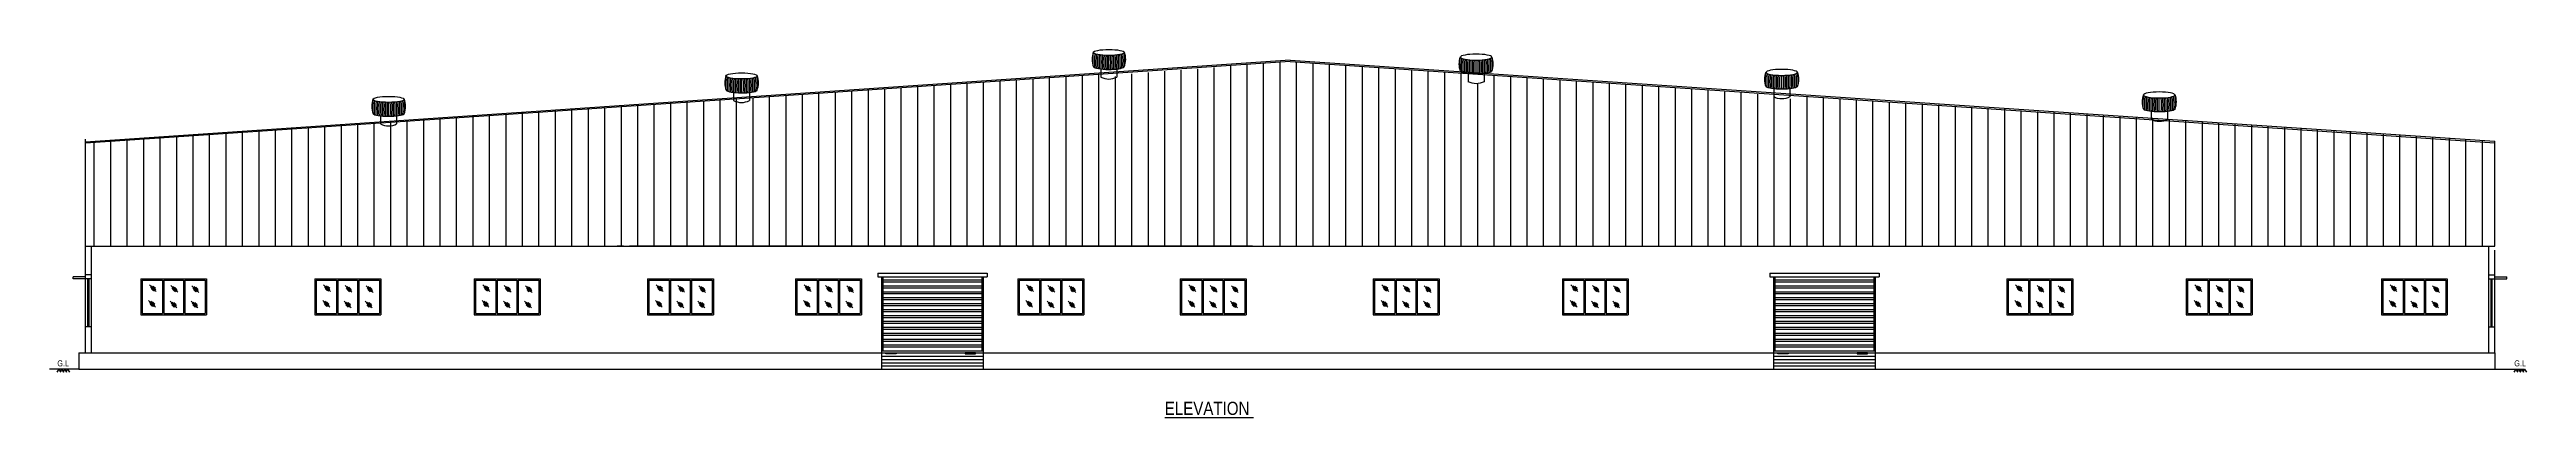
# Model space of a CAD drawing. Header units: metres. Extents: x 1422408 to 2267706, y 3009 to 80428.
# Drawn here: x 2267364.1 to 2267458.1, y 3114.3 to 3128.3 of the extents above; entities that cross this region are included whole.
import ezdxf

# ---------------------------------------------------------------- set-up
doc = ezdxf.new("R2010")
doc.units = ezdxf.units.M
doc.header["$LTSCALE"] = 3.5
doc.header["$MEASUREMENT"] = 0
doc.layers.get('0').update_dxf_attribs({"linetype": 'CONTINUOUS'})
doc.layers.add('Soolagiri', color=6, linetype='CONTINUOUS')
doc.layers.add('walls', color=41, linetype='CONTINUOUS')
doc.styles.add('K', font='swissc.ttf', dxfattribs={"height": 0.25})
doc.styles.add('SH', font='swissc.ttf', dxfattribs={"height": 10})

msp = doc.modelspace()

# ---------------------------------------------------------------- texts
at = {"color": 7}
for s, height, style, p in [('G.L', 0.229872, 'K', (2267364.43417, 3116.21058)), ('G.L', 0.229872, 'K', (2267457.67489, 3116.21058)), ('%%UELEVATION ', 0.5, 'SH', (2267406.4594, 3114.36571))]:
    msp.add_text(s, height=height, dxfattribs=dict(at, style=style)).set_placement(p)

# ---------------------------------------------------------------- blocks, each defined once
blk = doc.blocks.new('A$C592862AF')
at = {"layer": 'Soolagiri', "ltscale": 0.1}
for p, q in [((0.274, 0.24), (0.274, -0.027)), ((0.531, 0.215), (0.531, 0.658)), ((0.783, 0.24), (0.783, -0.027))]:
    blk.add_line(p, q, dxfattribs=at)
for centre, radius, start, end in [((0.685, 0.533), 0.685, 160.20294, 200.13969), ((3.699, 0.447), 3.676, 175.22237, 181.49126), ((3.699, 0.447), 3.626, 175.80219, 182.74832), ((3.699, 0.447), 3.576, 175.99667, 183.06546), ((3.699, 0.447), 3.526, 176.11881, 183.29781), ((3.699, 0.447), 3.476, 176.1997, 183.4872), ((3.699, 0.447), 3.426, 176.25105, 183.34326), ((3.699, 0.447), 3.376, 176.27854, 183.78688), ((3.699, 0.447), 3.326, 176.28516, 183.90748), ((3.699, 0.447), 3.276, 176.27245, 184.01173), ((3.699, 0.447), 3.226, 176.24102, 184.10059), ((-2.637, 0.447), 3.226, 355.8986, 3.75902), ((-2.637, 0.447), 3.276, 355.98663, 3.72762), ((-2.637, 0.447), 3.326, 356.09003, 3.71495), ((-2.637, 0.447), 3.376, 356.2097, 3.72161), ((-2.637, 0.447), 3.426, 356.34753, 3.74914), ((-2.637, 0.447), 3.476, 356.50701, 3.80055), ((-2.686, 0.436), 3.576, 356.92425, 4.00376), ((-2.637, 0.447), 3.576, 356.92425, 4.00376), ((-2.637, 0.447), 3.626, 357.23496, 4.19846), ((0.378, 0.533), 0.685, 339.40866, 19.79706), ((-2.637, 0.447), 3.676, 358.51521, 4.77128), ((0.529, 0.463), 0.552, 242.57539, 297.42461)]:
    blk.add_arc(centre, radius, start, end, dxfattribs=at)
blk.add_ellipse((0.531, 0.752), major_axis=(-0.495, 0), ratio=0.191406, dxfattribs=at)
blk.add_ellipse((0.532, 0.31), major_axis=(-0.495, 0), ratio=0.191406, start_param=0.135875, end_param=2.951606, dxfattribs=at)
blk = doc.blocks.new('A$C3C6135CD')
at = {"layer": 'walls', "ltscale": 0.1, "xscale": 1.199999999998907, "yscale": 1.199999999998907, "zscale": 1.199999999998907}
blk.add_blockref('A$C592862AF', (-0.005, 0.098), dxfattribs=at)

# ---------------------------------------------------------------- hatches: boundary and pattern name
at = {"lineweight": -3}
h = msp.add_hatch(dxfattribs=at)
h.set_pattern_fill('ANSI31', scale=5, angle=45, style=0)
h.set_pattern_definition([(90, (2298107.0872, 18574.57995), (-0.625, 0), [])])
edge = h.paths.add_edge_path()
edge.add_line((2267456.94074, 3124.76434), (2267430.28257, 3126.51046))
edge.add_arc((2267429.99948, 3126.57609), 0.2906, 194.030278, 346.9478198, ccw=False)
edge.add_line((2267429.71756, 3126.50564), (2267418.58815, 3127.30189))
edge.add_arc((2267418.20912, 3127.32831), 0.37995, 231.6218271, 356.0124412, ccw=False)
edge.add_line((2267417.97323, 3127.03046), (2267417.98054, 3127.34301))
edge.add_line((2267417.98054, 3127.34301), (2267411.2247, 3127.80022))
edge.add_line((2267411.2247, 3127.80022), (2267404.65339, 3127.284))
edge.add_line((2267404.65339, 3127.284), (2267404.67373, 3127.35632))
edge.add_arc((2267404.35598, 3127.47382), 0.33878, 208.0652334, 339.7063635, ccw=False)
edge.add_line((2267404.05703, 3127.31443), (2267365.49379, 3124.74015))
edge.add_line((2267365.49379, 3124.74015), (2267365.49784, 3120.78108))
edge.add_line((2267365.49784, 3120.78108), (2267386.01521, 3120.78108))
edge.add_line((2267386.01521, 3120.78108), (2267386.24521, 3120.78291))
edge.add_line((2267386.24521, 3120.78291), (2267409.89521, 3120.78108))
edge.add_line((2267409.89521, 3120.78108), (2267456.93684, 3120.78108))
edge.add_line((2267456.93684, 3120.78108), (2267456.94074, 3124.76434))
h = msp.add_hatch()
h.set_pattern_fill('ANSI32', scale=0.6, angle=135)
h.set_pattern_definition([(180, (2265979.13424, 3416.87421), (0, -0.225), []), (180, (2265979.05924, 3416.94921), (0, -0.225), [])])
h.paths.add_polyline_path([(2267399.52684, 3116.80334), (2267399.52684, 3119.61826), (2267395.77684, 3119.61826), (2267395.77684, 3116.80334)])
h = msp.add_hatch()
h.set_pattern_fill('ANSI32', scale=0.6, angle=135)
h.set_pattern_definition([(180, (2266012.98424, 3416.87421), (0, -0.225), []), (180, (2266012.90924, 3416.94921), (0, -0.225), [])])
h.paths.add_polyline_path([(2267433.37684, 3116.80334), (2267433.37684, 3119.61826), (2267429.62684, 3119.61826), (2267429.62684, 3116.80334)])
h = msp.add_hatch()
h.set_pattern_fill('ANSI31', angle=135)
h.set_pattern_definition([(180, (2273614.48903, 9527.09983), (0, -0.125), [])])
h.paths.add_polyline_path([(2267399.57684, 3116.10908), (2267399.57684, 3116.60334), (2267395.72684, 3116.60334), (2267395.72684, 3116.10908)])
h = msp.add_hatch()
h.set_pattern_fill('ANSI31', angle=135)
h.set_pattern_definition([(180, (2273648.33903, 9527.09983), (0, -0.125), [])])
h.paths.add_polyline_path([(2267433.42684, 3116.10908), (2267433.42684, 3116.60334), (2267429.57684, 3116.60334), (2267429.57684, 3116.10908)])

# ---------------------------------------------------------------- linework, layer by layer
at = {"color": 7}
for p, q in [((2267411.21684, 3127.85115), (2267365.49684, 3124.73247)), ((2267411.21684, 3127.80075), (2267365.49684, 3124.69526)), ((2267411.21684, 3127.85115), (2267456.93684, 3124.77187)), ((2267411.21684, 3127.80075), (2267456.93684, 3124.7066)), ((2267365.49684, 3120.63108), (2267365.49684, 3124.84308)), ((2267365.49684, 3120.74169), (2267365.49684, 3124.73247)), ((2267456.93684, 3120.78108), (2267456.93684, 3124.77187)), ((2267365.49684, 3120.78108), (2267456.93684, 3120.78108)), ((2267365.72684, 3116.71908), (2267365.72684, 3120.78108)), ((2267385.9157, 3120.78108), (2267385.6757, 3120.78108)), ((2267385.9157, 3120.78108), (2267386.1457, 3120.78108)), ((2267409.7957, 3120.78108), (2267436.7557, 3120.78108)), ((2267456.70684, 3116.71908), (2267456.70684, 3120.78108)), ((2267365.49684, 3116.71908), (2267365.49684, 3120.63108)), ((2267456.93684, 3116.71908), (2267456.93684, 3120.63108)), ((2267367.59991, 3119.54055), (2267367.59991, 3118.17055)), ((2267367.59991, 3119.54055), (2267370.09991, 3119.54055)), ((2267367.64991, 3119.49055), (2267367.64991, 3118.22055)), ((2267367.64991, 3119.49055), (2267368.42151, 3119.49055)), ((2267367.92816, 3119.3092), (2267368.18893, 3119.05643)), ((2267368.12604, 3119.07365), (2267367.96677, 3119.23085)), ((2267368.07866, 3119.08165), (2267367.99232, 3119.16792)), ((2267368.16976, 3119.11875), (2267368.00767, 3119.27305)), ((2267368.16028, 3119.16585), (2267368.07137, 3119.24947)), ((2267368.42151, 3119.49055), (2267368.42151, 3118.22055)), ((2267368.47151, 3119.49055), (2267368.47151, 3118.22055)), ((2267368.47151, 3119.49055), (2267369.21811, 3119.49055)), ((2267368.74136, 3119.28026), (2267369.00212, 3119.02749)), ((2267368.93924, 3119.04471), (2267368.77997, 3119.20191)), ((2267368.89186, 3119.05272), (2267368.80552, 3119.13898)), ((2267368.98296, 3119.08981), (2267368.82087, 3119.24411)), ((2267368.97348, 3119.13692), (2267368.88457, 3119.22053)), ((2267369.21811, 3119.49055), (2267369.21811, 3118.22055)), ((2267369.26811, 3119.49055), (2267369.26811, 3118.22055)), ((2267369.26811, 3119.49055), (2267370.04991, 3119.49055)), ((2267369.54155, 3119.27701), (2267369.80231, 3119.02424)), ((2267369.73942, 3119.04146), (2267369.58015, 3119.19866)), ((2267369.69204, 3119.04946), (2267369.6057, 3119.13573)), ((2267369.78314, 3119.08656), (2267369.62106, 3119.24086)), ((2267369.77366, 3119.13366), (2267369.68475, 3119.21728)), ((2267370.04991, 3119.49055), (2267370.04991, 3118.22055)), ((2267370.09991, 3119.54055), (2267370.09991, 3118.17055)), ((2267374.21108, 3119.54055), (2267374.21108, 3118.17055)), ((2267374.21108, 3119.54055), (2267376.71108, 3119.54055)), ((2267374.26108, 3119.49055), (2267374.26108, 3118.22055)), ((2267374.26108, 3119.49055), (2267375.03268, 3119.49055)), ((2267374.53933, 3119.3092), (2267374.80009, 3119.05643)), ((2267374.73721, 3119.07365), (2267374.57793, 3119.23085)), ((2267374.68983, 3119.08165), (2267374.60348, 3119.16792)), ((2267374.78092, 3119.11875), (2267374.61884, 3119.27305)), ((2267374.77145, 3119.16585), (2267374.68253, 3119.24947)), ((2267375.03268, 3119.49055), (2267375.03268, 3118.22055)), ((2267375.08268, 3119.49055), (2267375.08268, 3118.22055)), ((2267375.08268, 3119.49055), (2267375.82928, 3119.49055)), ((2267375.35253, 3119.28026), (2267375.61329, 3119.02749)), ((2267375.55041, 3119.04471), (2267375.39113, 3119.20191)), ((2267375.50303, 3119.05272), (2267375.41668, 3119.13898)), ((2267375.59412, 3119.08981), (2267375.43204, 3119.24411)), ((2267375.58465, 3119.13692), (2267375.49573, 3119.22053)), ((2267375.82928, 3119.49055), (2267375.82928, 3118.22055)), ((2267375.87928, 3119.49055), (2267375.87928, 3118.22055)), ((2267375.87928, 3119.49055), (2267376.66108, 3119.49055)), ((2267376.15271, 3119.27701), (2267376.41347, 3119.02424)), ((2267376.35059, 3119.04146), (2267376.19131, 3119.19866)), ((2267376.30321, 3119.04946), (2267376.21687, 3119.13573)), ((2267376.39431, 3119.08656), (2267376.23222, 3119.24086)), ((2267376.38483, 3119.13366), (2267376.29592, 3119.21728)), ((2267376.66108, 3119.49055), (2267376.66108, 3118.22055)), ((2267376.71108, 3119.54055), (2267376.71108, 3118.17055)), ((2267380.25252, 3119.54055), (2267380.25252, 3118.17055)), ((2267380.25252, 3119.54055), (2267382.75252, 3119.54055)), ((2267380.30252, 3119.49055), (2267380.30252, 3118.22055)), ((2267380.30252, 3119.49055), (2267381.07412, 3119.49055)), ((2267380.58077, 3119.3092), (2267380.84153, 3119.05643)), ((2267380.77865, 3119.07365), (2267380.61938, 3119.23085)), ((2267380.73127, 3119.08165), (2267380.64493, 3119.16792)), ((2267380.82237, 3119.11875), (2267380.66028, 3119.27305)), ((2267380.81289, 3119.16585), (2267380.72398, 3119.24947)), ((2267381.07412, 3119.49055), (2267381.07412, 3118.22055)), ((2267381.12412, 3119.49055), (2267381.12412, 3118.22055)), ((2267381.12412, 3119.49055), (2267381.87072, 3119.49055)), ((2267381.39397, 3119.28026), (2267381.65473, 3119.02749)), ((2267381.59185, 3119.04471), (2267381.43258, 3119.20191)), ((2267381.54447, 3119.05272), (2267381.45813, 3119.13898)), ((2267381.63557, 3119.08981), (2267381.47348, 3119.24411)), ((2267381.62609, 3119.13692), (2267381.53718, 3119.22053)), ((2267381.87072, 3119.49055), (2267381.87072, 3118.22055)), ((2267381.92072, 3119.49055), (2267381.92072, 3118.22055)), ((2267381.92072, 3119.49055), (2267382.70252, 3119.49055)), ((2267382.19416, 3119.27701), (2267382.45492, 3119.02424)), ((2267382.39203, 3119.04146), (2267382.23276, 3119.19866)), ((2267382.34465, 3119.04946), (2267382.25831, 3119.13573)), ((2267382.43575, 3119.08656), (2267382.27367, 3119.24086)), ((2267382.42627, 3119.13366), (2267382.33736, 3119.21728)), ((2267382.70252, 3119.49055), (2267382.70252, 3118.22055)), ((2267382.75252, 3119.54055), (2267382.75252, 3118.17055)), ((2267386.83368, 3119.54055), (2267386.83368, 3118.17055)), ((2267386.83368, 3119.54055), (2267389.33368, 3119.54055)), ((2267386.88368, 3119.49055), (2267386.88368, 3118.22055)), ((2267386.88368, 3119.49055), (2267387.65528, 3119.49055)), ((2267387.16194, 3119.3092), (2267387.4227, 3119.05643)), ((2267387.35981, 3119.07365), (2267387.20054, 3119.23085)), ((2267387.31243, 3119.08165), (2267387.22609, 3119.16792)), ((2267387.40353, 3119.11875), (2267387.24145, 3119.27305)), ((2267387.39405, 3119.16585), (2267387.30514, 3119.24947)), ((2267387.65528, 3119.49055), (2267387.65528, 3118.22055)), ((2267387.70528, 3119.49055), (2267387.70528, 3118.22055)), ((2267387.70528, 3119.49055), (2267388.45188, 3119.49055)), ((2267387.97514, 3119.28026), (2267388.2359, 3119.02749)), ((2267388.17301, 3119.04471), (2267388.01374, 3119.20191)), ((2267388.12563, 3119.05272), (2267388.03929, 3119.13898)), ((2267388.21673, 3119.08981), (2267388.05464, 3119.24411)), ((2267388.20725, 3119.13692), (2267388.11834, 3119.22053)), ((2267388.45188, 3119.49055), (2267388.45188, 3118.22055)), ((2267388.50188, 3119.49055), (2267388.50188, 3118.22055)), ((2267388.50188, 3119.49055), (2267389.28368, 3119.49055)), ((2267388.77532, 3119.27701), (2267389.03608, 3119.02424)), ((2267388.97319, 3119.04146), (2267388.81392, 3119.19866)), ((2267388.92581, 3119.04946), (2267388.83947, 3119.13573)), ((2267389.01691, 3119.08656), (2267388.85483, 3119.24086)), ((2267389.00743, 3119.13366), (2267388.91852, 3119.21728)), ((2267389.28368, 3119.49055), (2267389.28368, 3118.22055)), ((2267389.33368, 3119.54055), (2267389.33368, 3118.17055)), ((2267392.44815, 3119.54055), (2267392.44815, 3118.17055)), ((2267392.44815, 3119.54055), (2267394.94815, 3119.54055)), ((2267392.49815, 3119.49055), (2267392.49815, 3118.22055)), ((2267392.49815, 3119.49055), (2267393.26975, 3119.49055)), ((2267392.77641, 3119.3092), (2267393.03717, 3119.05643)), ((2267392.97428, 3119.07365), (2267392.81501, 3119.23085)), ((2267392.9269, 3119.08165), (2267392.84056, 3119.16792)), ((2267393.018, 3119.11875), (2267392.85592, 3119.27305)), ((2267393.00852, 3119.16585), (2267392.91961, 3119.24947)), ((2267393.26975, 3119.49055), (2267393.26975, 3118.22055)), ((2267393.31975, 3119.49055), (2267393.31975, 3118.22055)), ((2267393.31975, 3119.49055), (2267394.06635, 3119.49055)), ((2267393.58961, 3119.28026), (2267393.85037, 3119.02749)), ((2267393.78748, 3119.04471), (2267393.62821, 3119.20191)), ((2267393.7401, 3119.05272), (2267393.65376, 3119.13898)), ((2267393.8312, 3119.08981), (2267393.66912, 3119.24411)), ((2267393.82172, 3119.13692), (2267393.73281, 3119.22053)), ((2267394.06635, 3119.49055), (2267394.06635, 3118.22055)), ((2267394.11635, 3119.49055), (2267394.11635, 3118.22055)), ((2267394.11635, 3119.49055), (2267394.89815, 3119.49055)), ((2267394.38979, 3119.27701), (2267394.65055, 3119.02424)), ((2267394.58766, 3119.04146), (2267394.42839, 3119.19866)), ((2267394.54028, 3119.04946), (2267394.45394, 3119.13573)), ((2267394.63138, 3119.08656), (2267394.4693, 3119.24086)), ((2267394.6219, 3119.13366), (2267394.53299, 3119.21728)), ((2267394.89815, 3119.49055), (2267394.89815, 3118.22055)), ((2267394.94815, 3119.54055), (2267394.94815, 3118.17055)), ((2267395.57684, 3119.75236), (2267395.57684, 3119.61826)), ((2267395.57684, 3119.75236), (2267399.72684, 3119.75236)), ((2267395.57684, 3119.61826), (2267399.72684, 3119.61826)), ((2267395.72684, 3116.10908), (2267395.72684, 3119.61826)), ((2267395.77684, 3116.80334), (2267395.77684, 3119.61826)), ((2267399.52684, 3116.80334), (2267399.52684, 3119.61826)), ((2267399.57684, 3116.10908), (2267399.57684, 3119.61826)), ((2267399.72684, 3119.75236), (2267399.72684, 3119.61826)), ((2267400.88548, 3119.54055), (2267400.88548, 3118.17055)), ((2267400.88548, 3119.54055), (2267403.38548, 3119.54055)), ((2267400.93548, 3119.49055), (2267400.93548, 3118.22055)), ((2267400.93548, 3119.49055), (2267401.70708, 3119.49055)), ((2267401.21373, 3119.3092), (2267401.47449, 3119.05643)), ((2267401.41161, 3119.07365), (2267401.25233, 3119.23085)), ((2267401.36423, 3119.08165), (2267401.27788, 3119.16792)), ((2267401.45532, 3119.11875), (2267401.29324, 3119.27305)), ((2267401.44585, 3119.16585), (2267401.35693, 3119.24947)), ((2267401.70708, 3119.49055), (2267401.70708, 3118.22055)), ((2267401.75708, 3119.49055), (2267401.75708, 3118.22055)), ((2267401.75708, 3119.49055), (2267402.50368, 3119.49055)), ((2267402.02693, 3119.28026), (2267402.28769, 3119.02749)), ((2267402.22481, 3119.04471), (2267402.06553, 3119.20191)), ((2267402.17743, 3119.05272), (2267402.09108, 3119.13898)), ((2267402.26852, 3119.08981), (2267402.10644, 3119.24411)), ((2267402.25905, 3119.13692), (2267402.17013, 3119.22053)), ((2267402.50368, 3119.49055), (2267402.50368, 3118.22055)), ((2267402.55368, 3119.49055), (2267402.55368, 3118.22055)), ((2267402.55368, 3119.49055), (2267403.33548, 3119.49055)), ((2267402.82711, 3119.27701), (2267403.08787, 3119.02424)), ((2267403.02499, 3119.04146), (2267402.86572, 3119.19866)), ((2267402.97761, 3119.04946), (2267402.89127, 3119.13573)), ((2267403.06871, 3119.08656), (2267402.90662, 3119.24086)), ((2267403.05923, 3119.13366), (2267402.97032, 3119.21728)), ((2267403.33548, 3119.49055), (2267403.33548, 3118.22055)), ((2267403.38548, 3119.54055), (2267403.38548, 3118.17055)), ((2267407.04717, 3119.54055), (2267407.04717, 3118.17055)), ((2267407.04717, 3119.54055), (2267409.54717, 3119.54055)), ((2267407.09717, 3119.49055), (2267407.09717, 3118.22055)), ((2267407.09717, 3119.49055), (2267407.86877, 3119.49055)), ((2267407.37543, 3119.3092), (2267407.63619, 3119.05643)), ((2267407.5733, 3119.07365), (2267407.41403, 3119.23085)), ((2267407.52592, 3119.08165), (2267407.43958, 3119.16792)), ((2267407.61702, 3119.11875), (2267407.45494, 3119.27305)), ((2267407.60754, 3119.16585), (2267407.51863, 3119.24947)), ((2267407.86877, 3119.49055), (2267407.86877, 3118.22055)), ((2267407.91877, 3119.49055), (2267407.91877, 3118.22055)), ((2267407.91877, 3119.49055), (2267408.66537, 3119.49055)), ((2267408.18863, 3119.28026), (2267408.44939, 3119.02749)), ((2267408.3865, 3119.04471), (2267408.22723, 3119.20191)), ((2267408.33912, 3119.05272), (2267408.25278, 3119.13898)), ((2267408.43022, 3119.08981), (2267408.26814, 3119.24411)), ((2267408.42074, 3119.13692), (2267408.33183, 3119.22053)), ((2267408.66537, 3119.49055), (2267408.66537, 3118.22055)), ((2267408.71537, 3119.49055), (2267408.71537, 3118.22055)), ((2267408.71537, 3119.49055), (2267409.49717, 3119.49055)), ((2267408.98881, 3119.27701), (2267409.24957, 3119.02424)), ((2267409.18668, 3119.04146), (2267409.02741, 3119.19866)), ((2267409.1393, 3119.04946), (2267409.05296, 3119.13573)), ((2267409.2304, 3119.08656), (2267409.06832, 3119.24086)), ((2267409.22092, 3119.13366), (2267409.13201, 3119.21728)), ((2267409.49717, 3119.49055), (2267409.49717, 3118.22055)), ((2267409.54717, 3119.54055), (2267409.54717, 3118.17055)), ((2267414.36924, 3119.54055), (2267414.36924, 3118.17055)), ((2267414.36924, 3119.54055), (2267416.86924, 3119.54055)), ((2267414.41924, 3119.49055), (2267414.41924, 3118.22055)), ((2267414.41924, 3119.49055), (2267415.19084, 3119.49055)), ((2267414.6975, 3119.3092), (2267414.95826, 3119.05643)), ((2267414.89537, 3119.07365), (2267414.7361, 3119.23085)), ((2267414.84799, 3119.08165), (2267414.76165, 3119.16792)), ((2267414.93909, 3119.11875), (2267414.77701, 3119.27305)), ((2267414.92961, 3119.16585), (2267414.8407, 3119.24947)), ((2267415.19084, 3119.49055), (2267415.19084, 3118.22055)), ((2267415.24084, 3119.49055), (2267415.24084, 3118.22055)), ((2267415.24084, 3119.49055), (2267415.98744, 3119.49055)), ((2267415.5107, 3119.28026), (2267415.77146, 3119.02749)), ((2267415.70857, 3119.04471), (2267415.5493, 3119.20191)), ((2267415.66119, 3119.05272), (2267415.57485, 3119.13898)), ((2267415.75229, 3119.08981), (2267415.59021, 3119.24411)), ((2267415.74281, 3119.13692), (2267415.6539, 3119.22053)), ((2267415.98744, 3119.49055), (2267415.98744, 3118.22055)), ((2267416.03744, 3119.49055), (2267416.03744, 3118.22055)), ((2267416.03744, 3119.49055), (2267416.81924, 3119.49055)), ((2267416.31088, 3119.27701), (2267416.57164, 3119.02424)), ((2267416.50875, 3119.04146), (2267416.34948, 3119.19866)), ((2267416.46138, 3119.04946), (2267416.37503, 3119.13573)), ((2267416.55247, 3119.08656), (2267416.39039, 3119.24086)), ((2267416.543, 3119.13366), (2267416.45408, 3119.21728)), ((2267416.81924, 3119.49055), (2267416.81924, 3118.22055)), ((2267416.86924, 3119.54055), (2267416.86924, 3118.17055)), ((2267421.5485, 3119.54055), (2267421.5485, 3118.17055)), ((2267421.5485, 3119.54055), (2267424.0485, 3119.54055)), ((2267421.5985, 3119.49055), (2267421.5985, 3118.22055)), ((2267421.5985, 3119.49055), (2267422.3701, 3119.49055)), ((2267421.87675, 3119.3092), (2267422.13751, 3119.05643)), ((2267422.07463, 3119.07365), (2267421.91535, 3119.23085)), ((2267422.02725, 3119.08165), (2267421.9409, 3119.16792)), ((2267422.11834, 3119.11875), (2267421.95626, 3119.27305)), ((2267422.10887, 3119.16585), (2267422.01995, 3119.24947)), ((2267422.3701, 3119.49055), (2267422.3701, 3118.22055)), ((2267422.4201, 3119.49055), (2267422.4201, 3118.22055)), ((2267422.4201, 3119.49055), (2267423.1667, 3119.49055)), ((2267422.68995, 3119.28026), (2267422.95071, 3119.02749)), ((2267422.88783, 3119.04471), (2267422.72855, 3119.20191)), ((2267422.84045, 3119.05272), (2267422.7541, 3119.13898)), ((2267422.93154, 3119.08981), (2267422.76946, 3119.24411)), ((2267422.92207, 3119.13692), (2267422.83315, 3119.22053)), ((2267423.1667, 3119.49055), (2267423.1667, 3118.22055)), ((2267423.2167, 3119.49055), (2267423.2167, 3118.22055)), ((2267423.2167, 3119.49055), (2267423.9985, 3119.49055)), ((2267423.49013, 3119.27701), (2267423.75089, 3119.02424)), ((2267423.68801, 3119.04146), (2267423.52873, 3119.19866)), ((2267423.64063, 3119.04946), (2267423.55429, 3119.13573)), ((2267423.73173, 3119.08656), (2267423.56964, 3119.24086)), ((2267423.72225, 3119.13366), (2267423.63334, 3119.21728)), ((2267423.9985, 3119.49055), (2267423.9985, 3118.22055)), ((2267424.0485, 3119.54055), (2267424.0485, 3118.17055)), ((2267429.42684, 3119.75236), (2267429.42684, 3119.61826)), ((2267429.42684, 3119.75236), (2267433.57684, 3119.75236)), ((2267429.42684, 3119.61826), (2267433.57684, 3119.61826)), ((2267429.57684, 3116.10908), (2267429.57684, 3119.61826)), ((2267429.62684, 3116.80334), (2267429.62684, 3119.61826)), ((2267433.37684, 3116.80334), (2267433.37684, 3119.61826)), ((2267433.42684, 3116.10908), (2267433.42684, 3119.61826)), ((2267433.57684, 3119.75236), (2267433.57684, 3119.61826)), ((2267438.42068, 3119.54055), (2267438.42068, 3118.17055)), ((2267438.42068, 3119.54055), (2267440.92068, 3119.54055)), ((2267438.47068, 3119.49055), (2267438.47068, 3118.22055)), ((2267438.47068, 3119.49055), (2267439.24228, 3119.49055)), ((2267438.74893, 3119.3092), (2267439.00969, 3119.05643)), ((2267438.94681, 3119.07365), (2267438.78754, 3119.23085)), ((2267438.89943, 3119.08165), (2267438.81309, 3119.16792)), ((2267438.99053, 3119.11875), (2267438.82844, 3119.27305)), ((2267438.98105, 3119.16585), (2267438.89214, 3119.24947)), ((2267439.24228, 3119.49055), (2267439.24228, 3118.22055)), ((2267439.29228, 3119.49055), (2267439.29228, 3118.22055)), ((2267439.29228, 3119.49055), (2267440.03888, 3119.49055)), ((2267439.56213, 3119.28026), (2267439.82289, 3119.02749)), ((2267439.76001, 3119.04471), (2267439.60073, 3119.20191)), ((2267439.71263, 3119.05272), (2267439.62629, 3119.13898)), ((2267439.80373, 3119.08981), (2267439.64164, 3119.24411)), ((2267439.79425, 3119.13692), (2267439.70534, 3119.22053)), ((2267440.03888, 3119.49055), (2267440.03888, 3118.22055)), ((2267440.08888, 3119.49055), (2267440.08888, 3118.22055)), ((2267440.08888, 3119.49055), (2267440.87068, 3119.49055)), ((2267440.36231, 3119.27701), (2267440.62308, 3119.02424)), ((2267440.56019, 3119.04146), (2267440.40092, 3119.19866)), ((2267440.51281, 3119.04946), (2267440.42647, 3119.13573)), ((2267440.60391, 3119.08656), (2267440.44182, 3119.24086)), ((2267440.59443, 3119.13366), (2267440.50552, 3119.21728)), ((2267440.87068, 3119.49055), (2267440.87068, 3118.22055)), ((2267440.92068, 3119.54055), (2267440.92068, 3118.17055)), ((2267445.22367, 3119.54055), (2267445.22367, 3118.17055)), ((2267445.22367, 3119.54055), (2267447.72367, 3119.54055)), ((2267445.27367, 3119.49055), (2267445.27367, 3118.22055)), ((2267445.27367, 3119.49055), (2267446.04527, 3119.49055)), ((2267445.55192, 3119.3092), (2267445.81268, 3119.05643)), ((2267445.7498, 3119.07365), (2267445.59053, 3119.23085)), ((2267445.70242, 3119.08165), (2267445.61608, 3119.16792)), ((2267445.79352, 3119.11875), (2267445.63143, 3119.27305)), ((2267445.78404, 3119.16585), (2267445.69513, 3119.24947)), ((2267446.04527, 3119.49055), (2267446.04527, 3118.22055)), ((2267446.09527, 3119.49055), (2267446.09527, 3118.22055)), ((2267446.09527, 3119.49055), (2267446.84187, 3119.49055)), ((2267446.36512, 3119.28026), (2267446.62588, 3119.02749)), ((2267446.563, 3119.04471), (2267446.40372, 3119.20191)), ((2267446.51562, 3119.05272), (2267446.42928, 3119.13898)), ((2267446.60672, 3119.08981), (2267446.44463, 3119.24411)), ((2267446.59724, 3119.13692), (2267446.50833, 3119.22053)), ((2267446.84187, 3119.49055), (2267446.84187, 3118.22055)), ((2267446.89187, 3119.49055), (2267446.89187, 3118.22055)), ((2267446.89187, 3119.49055), (2267447.67367, 3119.49055)), ((2267447.1653, 3119.27701), (2267447.42607, 3119.02424)), ((2267447.36318, 3119.04146), (2267447.20391, 3119.19866)), ((2267447.3158, 3119.04946), (2267447.22946, 3119.13573)), ((2267447.4069, 3119.08656), (2267447.24481, 3119.24086)), ((2267447.39742, 3119.13366), (2267447.30851, 3119.21728)), ((2267447.67367, 3119.49055), (2267447.67367, 3118.22055)), ((2267447.72367, 3119.54055), (2267447.72367, 3118.17055)), ((2267452.63175, 3119.54055), (2267452.63175, 3118.17055)), ((2267452.63175, 3119.54055), (2267455.13175, 3119.54055)), ((2267452.68175, 3119.49055), (2267452.68175, 3118.22055)), ((2267452.68175, 3119.49055), (2267453.45335, 3119.49055)), ((2267452.96001, 3119.3092), (2267453.22077, 3119.05643)), ((2267453.15788, 3119.07365), (2267452.99861, 3119.23085)), ((2267453.1105, 3119.08165), (2267453.02416, 3119.16792)), ((2267453.2016, 3119.11875), (2267453.03952, 3119.27305)), ((2267453.19212, 3119.16585), (2267453.10321, 3119.24947)), ((2267453.45335, 3119.49055), (2267453.45335, 3118.22055)), ((2267453.50335, 3119.49055), (2267453.50335, 3118.22055)), ((2267453.50335, 3119.49055), (2267454.24995, 3119.49055)), ((2267453.77321, 3119.28026), (2267454.03397, 3119.02749)), ((2267453.97108, 3119.04471), (2267453.81181, 3119.20191)), ((2267453.9237, 3119.05272), (2267453.83736, 3119.13898)), ((2267454.0148, 3119.08981), (2267453.85272, 3119.24411)), ((2267454.00532, 3119.13692), (2267453.91641, 3119.22053)), ((2267454.24995, 3119.49055), (2267454.24995, 3118.22055)), ((2267454.29995, 3119.49055), (2267454.29995, 3118.22055)), ((2267454.29995, 3119.49055), (2267455.08175, 3119.49055)), ((2267454.57339, 3119.27701), (2267454.83415, 3119.02424)), ((2267454.77126, 3119.04146), (2267454.61199, 3119.19866)), ((2267454.72388, 3119.04946), (2267454.63754, 3119.13573)), ((2267454.81498, 3119.08656), (2267454.6529, 3119.24086)), ((2267454.8055, 3119.13366), (2267454.71659, 3119.21728)), ((2267455.08175, 3119.49055), (2267455.08175, 3118.22055)), ((2267455.13175, 3119.54055), (2267455.13175, 3118.17055)), ((2267367.59991, 3118.17055), (2267370.09991, 3118.17055)), ((2267367.64991, 3118.22055), (2267368.42151, 3118.22055)), ((2267367.89754, 3118.71932), (2267368.1583, 3118.46655)), ((2267368.09541, 3118.48377), (2267367.93614, 3118.64097)), ((2267368.04803, 3118.49177), (2267367.96169, 3118.57804)), ((2267368.13913, 3118.52887), (2267367.97705, 3118.68317)), ((2267368.12965, 3118.57597), (2267368.04074, 3118.65959)), ((2267368.47151, 3118.22055), (2267369.21811, 3118.22055)), ((2267368.71074, 3118.69038), (2267368.9715, 3118.43761)), ((2267368.90861, 3118.45483), (2267368.74934, 3118.61203)), ((2267368.86123, 3118.46284), (2267368.77489, 3118.5491)), ((2267368.95233, 3118.49993), (2267368.79025, 3118.65423)), ((2267368.94285, 3118.54704), (2267368.85394, 3118.63065)), ((2267369.26811, 3118.22055), (2267370.04991, 3118.22055)), ((2267369.51092, 3118.68713), (2267369.77168, 3118.43436)), ((2267369.70879, 3118.45158), (2267369.54952, 3118.60878)), ((2267369.66141, 3118.45958), (2267369.57507, 3118.54585)), ((2267369.75251, 3118.49668), (2267369.59043, 3118.65098)), ((2267369.74303, 3118.54378), (2267369.65412, 3118.6274)), ((2267374.21108, 3118.17055), (2267376.71108, 3118.17055)), ((2267374.26108, 3118.22055), (2267375.03268, 3118.22055)), ((2267374.5087, 3118.71932), (2267374.76946, 3118.46655)), ((2267374.70658, 3118.48377), (2267374.54731, 3118.64097)), ((2267374.6592, 3118.49177), (2267374.57286, 3118.57804)), ((2267374.7503, 3118.52887), (2267374.58821, 3118.68317)), ((2267374.74082, 3118.57597), (2267374.65191, 3118.65959)), ((2267375.08268, 3118.22055), (2267375.82928, 3118.22055)), ((2267375.3219, 3118.69038), (2267375.58266, 3118.43761)), ((2267375.51978, 3118.45483), (2267375.36051, 3118.61203)), ((2267375.4724, 3118.46284), (2267375.38606, 3118.5491)), ((2267375.5635, 3118.49993), (2267375.40141, 3118.65423)), ((2267375.55402, 3118.54704), (2267375.46511, 3118.63065)), ((2267375.87928, 3118.22055), (2267376.66108, 3118.22055)), ((2267376.12209, 3118.68713), (2267376.38285, 3118.43436)), ((2267376.31996, 3118.45158), (2267376.16069, 3118.60878)), ((2267376.27258, 3118.45958), (2267376.18624, 3118.54585)), ((2267376.36368, 3118.49668), (2267376.2016, 3118.65098)), ((2267376.3542, 3118.54378), (2267376.26529, 3118.6274)), ((2267380.25252, 3118.17055), (2267382.75252, 3118.17055)), ((2267380.30252, 3118.22055), (2267381.07412, 3118.22055)), ((2267380.55015, 3118.71932), (2267380.81091, 3118.46655)), ((2267380.74802, 3118.48377), (2267380.58875, 3118.64097)), ((2267380.70064, 3118.49177), (2267380.6143, 3118.57804)), ((2267380.79174, 3118.52887), (2267380.62966, 3118.68317)), ((2267380.78226, 3118.57597), (2267380.69335, 3118.65959)), ((2267381.12412, 3118.22055), (2267381.87072, 3118.22055)), ((2267381.36335, 3118.69038), (2267381.62411, 3118.43761)), ((2267381.56122, 3118.45483), (2267381.40195, 3118.61203)), ((2267381.51384, 3118.46284), (2267381.4275, 3118.5491)), ((2267381.60494, 3118.49993), (2267381.44286, 3118.65423)), ((2267381.59546, 3118.54704), (2267381.50655, 3118.63065)), ((2267381.92072, 3118.22055), (2267382.70252, 3118.22055)), ((2267382.16353, 3118.68713), (2267382.42429, 3118.43436)), ((2267382.3614, 3118.45158), (2267382.20213, 3118.60878)), ((2267382.31402, 3118.45958), (2267382.22768, 3118.54585)), ((2267382.40512, 3118.49668), (2267382.24304, 3118.65098)), ((2267382.39564, 3118.54378), (2267382.30673, 3118.6274)), ((2267386.83368, 3118.17055), (2267389.33368, 3118.17055)), ((2267386.88368, 3118.22055), (2267387.65528, 3118.22055)), ((2267387.13131, 3118.71932), (2267387.39207, 3118.46655)), ((2267387.32918, 3118.48377), (2267387.16991, 3118.64097)), ((2267387.2818, 3118.49177), (2267387.19546, 3118.57804)), ((2267387.3729, 3118.52887), (2267387.21082, 3118.68317)), ((2267387.36342, 3118.57597), (2267387.27451, 3118.65959)), ((2267387.70528, 3118.22055), (2267388.45188, 3118.22055)), ((2267387.94451, 3118.69038), (2267388.20527, 3118.43761)), ((2267388.14238, 3118.45483), (2267387.98311, 3118.61203)), ((2267388.095, 3118.46284), (2267388.00866, 3118.5491)), ((2267388.1861, 3118.49993), (2267388.02402, 3118.65423)), ((2267388.17662, 3118.54704), (2267388.08771, 3118.63065)), ((2267388.50188, 3118.22055), (2267389.28368, 3118.22055)), ((2267388.74469, 3118.68713), (2267389.00545, 3118.43436)), ((2267388.94256, 3118.45158), (2267388.78329, 3118.60878)), ((2267388.89518, 3118.45958), (2267388.80884, 3118.54585)), ((2267388.98628, 3118.49668), (2267388.8242, 3118.65098)), ((2267388.97681, 3118.54378), (2267388.88789, 3118.6274)), ((2267392.44815, 3118.17055), (2267394.94815, 3118.17055)), ((2267392.49815, 3118.22055), (2267393.26975, 3118.22055)), ((2267392.74578, 3118.71932), (2267393.00654, 3118.46655)), ((2267392.94365, 3118.48377), (2267392.78438, 3118.64097)), ((2267392.89628, 3118.49177), (2267392.80993, 3118.57804)), ((2267392.98737, 3118.52887), (2267392.82529, 3118.68317)), ((2267392.9779, 3118.57597), (2267392.88898, 3118.65959)), ((2267393.31975, 3118.22055), (2267394.06635, 3118.22055)), ((2267393.55898, 3118.69038), (2267393.81974, 3118.43761)), ((2267393.75685, 3118.45483), (2267393.59758, 3118.61203)), ((2267393.70948, 3118.46284), (2267393.62313, 3118.5491)), ((2267393.80057, 3118.49993), (2267393.63849, 3118.65423)), ((2267393.7911, 3118.54704), (2267393.70218, 3118.63065)), ((2267394.11635, 3118.22055), (2267394.89815, 3118.22055)), ((2267394.35916, 3118.68713), (2267394.61992, 3118.43436)), ((2267394.55704, 3118.45158), (2267394.39776, 3118.60878)), ((2267394.50966, 3118.45958), (2267394.42331, 3118.54585)), ((2267394.60075, 3118.49668), (2267394.43867, 3118.65098)), ((2267394.59128, 3118.54378), (2267394.50236, 3118.6274)), ((2267400.88548, 3118.17055), (2267403.38548, 3118.17055)), ((2267400.93548, 3118.22055), (2267401.70708, 3118.22055)), ((2267401.1831, 3118.71932), (2267401.44387, 3118.46655)), ((2267401.38098, 3118.48377), (2267401.22171, 3118.64097)), ((2267401.3336, 3118.49177), (2267401.24726, 3118.57804)), ((2267401.4247, 3118.52887), (2267401.26261, 3118.68317)), ((2267401.41522, 3118.57597), (2267401.32631, 3118.65959)), ((2267401.75708, 3118.22055), (2267402.50368, 3118.22055)), ((2267401.9963, 3118.69038), (2267402.25706, 3118.43761)), ((2267402.19418, 3118.45483), (2267402.03491, 3118.61203)), ((2267402.1468, 3118.46284), (2267402.06046, 3118.5491)), ((2267402.2379, 3118.49993), (2267402.07581, 3118.65423)), ((2267402.22842, 3118.54704), (2267402.13951, 3118.63065)), ((2267402.55368, 3118.22055), (2267403.33548, 3118.22055)), ((2267402.79649, 3118.68713), (2267403.05725, 3118.43436)), ((2267402.99436, 3118.45158), (2267402.83509, 3118.60878)), ((2267402.94698, 3118.45958), (2267402.86064, 3118.54585)), ((2267403.03808, 3118.49668), (2267402.876, 3118.65098)), ((2267403.0286, 3118.54378), (2267402.93969, 3118.6274)), ((2267407.04717, 3118.17055), (2267409.54717, 3118.17055)), ((2267407.09717, 3118.22055), (2267407.86877, 3118.22055)), ((2267407.3448, 3118.71932), (2267407.60556, 3118.46655)), ((2267407.54267, 3118.48377), (2267407.3834, 3118.64097)), ((2267407.49529, 3118.49177), (2267407.40895, 3118.57804)), ((2267407.58639, 3118.52887), (2267407.42431, 3118.68317)), ((2267407.57691, 3118.57597), (2267407.488, 3118.65959)), ((2267407.91877, 3118.22055), (2267408.66537, 3118.22055)), ((2267408.158, 3118.69038), (2267408.41876, 3118.43761)), ((2267408.35587, 3118.45483), (2267408.1966, 3118.61203)), ((2267408.30849, 3118.46284), (2267408.22215, 3118.5491)), ((2267408.39959, 3118.49993), (2267408.23751, 3118.65423)), ((2267408.39011, 3118.54704), (2267408.3012, 3118.63065)), ((2267408.71537, 3118.22055), (2267409.49717, 3118.22055)), ((2267408.95818, 3118.68713), (2267409.21894, 3118.43436)), ((2267409.15605, 3118.45158), (2267408.99678, 3118.60878)), ((2267409.10868, 3118.45958), (2267409.02233, 3118.54585)), ((2267409.19977, 3118.49668), (2267409.03769, 3118.65098)), ((2267409.1903, 3118.54378), (2267409.10138, 3118.6274)), ((2267414.36924, 3118.17055), (2267416.86924, 3118.17055)), ((2267414.41924, 3118.22055), (2267415.19084, 3118.22055)), ((2267414.66687, 3118.71932), (2267414.92763, 3118.46655)), ((2267414.86475, 3118.48377), (2267414.70547, 3118.64097)), ((2267414.81737, 3118.49177), (2267414.73102, 3118.57804)), ((2267414.90846, 3118.52887), (2267414.74638, 3118.68317)), ((2267414.89899, 3118.57597), (2267414.81007, 3118.65959)), ((2267415.24084, 3118.22055), (2267415.98744, 3118.22055)), ((2267415.48007, 3118.69038), (2267415.74083, 3118.43761)), ((2267415.67795, 3118.45483), (2267415.51867, 3118.61203)), ((2267415.63057, 3118.46284), (2267415.54422, 3118.5491)), ((2267415.72166, 3118.49993), (2267415.55958, 3118.65423)), ((2267415.71219, 3118.54704), (2267415.62327, 3118.63065)), ((2267416.03744, 3118.22055), (2267416.81924, 3118.22055)), ((2267416.28025, 3118.68713), (2267416.54101, 3118.43436)), ((2267416.47813, 3118.45158), (2267416.31886, 3118.60878)), ((2267416.43075, 3118.45958), (2267416.34441, 3118.54585)), ((2267416.52185, 3118.49668), (2267416.35976, 3118.65098)), ((2267416.51237, 3118.54378), (2267416.42346, 3118.6274)), ((2267421.5485, 3118.17055), (2267424.0485, 3118.17055)), ((2267421.5985, 3118.22055), (2267422.3701, 3118.22055)), ((2267421.84612, 3118.71932), (2267422.10689, 3118.46655)), ((2267422.044, 3118.48377), (2267421.88473, 3118.64097)), ((2267421.99662, 3118.49177), (2267421.91028, 3118.57804)), ((2267422.08772, 3118.52887), (2267421.92563, 3118.68317)), ((2267422.07824, 3118.57597), (2267421.98933, 3118.65959)), ((2267422.4201, 3118.22055), (2267423.1667, 3118.22055)), ((2267422.65932, 3118.69038), (2267422.92008, 3118.43761)), ((2267422.8572, 3118.45483), (2267422.69793, 3118.61203)), ((2267422.80982, 3118.46284), (2267422.72348, 3118.5491)), ((2267422.90092, 3118.49993), (2267422.73883, 3118.65423)), ((2267422.89144, 3118.54704), (2267422.80253, 3118.63065)), ((2267423.2167, 3118.22055), (2267423.9985, 3118.22055)), ((2267423.45951, 3118.68713), (2267423.72027, 3118.43436)), ((2267423.65738, 3118.45158), (2267423.49811, 3118.60878)), ((2267423.61, 3118.45958), (2267423.52366, 3118.54585)), ((2267423.7011, 3118.49668), (2267423.53902, 3118.65098)), ((2267423.69162, 3118.54378), (2267423.60271, 3118.6274)), ((2267438.42068, 3118.17055), (2267440.92068, 3118.17055)), ((2267438.47068, 3118.22055), (2267439.24228, 3118.22055)), ((2267438.71831, 3118.71932), (2267438.97907, 3118.46655)), ((2267438.91618, 3118.48377), (2267438.75691, 3118.64097)), ((2267438.8688, 3118.49177), (2267438.78246, 3118.57804)), ((2267438.9599, 3118.52887), (2267438.79782, 3118.68317)), ((2267438.95042, 3118.57597), (2267438.86151, 3118.65959)), ((2267439.29228, 3118.22055), (2267440.03888, 3118.22055)), ((2267439.53151, 3118.69038), (2267439.79227, 3118.43761)), ((2267439.72938, 3118.45483), (2267439.57011, 3118.61203)), ((2267439.682, 3118.46284), (2267439.59566, 3118.5491)), ((2267439.7731, 3118.49993), (2267439.61102, 3118.65423)), ((2267439.76362, 3118.54704), (2267439.67471, 3118.63065)), ((2267440.08888, 3118.22055), (2267440.87068, 3118.22055)), ((2267440.33169, 3118.68713), (2267440.59245, 3118.43436)), ((2267440.52956, 3118.45158), (2267440.37029, 3118.60878)), ((2267440.48218, 3118.45958), (2267440.39584, 3118.54585)), ((2267440.57328, 3118.49668), (2267440.4112, 3118.65098)), ((2267440.5638, 3118.54378), (2267440.47489, 3118.6274)), ((2267445.22367, 3118.17055), (2267447.72367, 3118.17055)), ((2267445.27367, 3118.22055), (2267446.04527, 3118.22055)), ((2267445.5213, 3118.71932), (2267445.78206, 3118.46655)), ((2267445.71917, 3118.48377), (2267445.5599, 3118.64097)), ((2267445.67179, 3118.49177), (2267445.58545, 3118.57804)), ((2267445.76289, 3118.52887), (2267445.60081, 3118.68317)), ((2267445.75341, 3118.57597), (2267445.6645, 3118.65959)), ((2267446.09527, 3118.22055), (2267446.84187, 3118.22055)), ((2267446.3345, 3118.69038), (2267446.59526, 3118.43761)), ((2267446.53237, 3118.45483), (2267446.3731, 3118.61203)), ((2267446.48499, 3118.46284), (2267446.39865, 3118.5491)), ((2267446.57609, 3118.49993), (2267446.41401, 3118.65423)), ((2267446.56661, 3118.54704), (2267446.4777, 3118.63065)), ((2267446.89187, 3118.22055), (2267447.67367, 3118.22055)), ((2267447.13468, 3118.68713), (2267447.39544, 3118.43436)), ((2267447.33255, 3118.45158), (2267447.17328, 3118.60878)), ((2267447.28517, 3118.45958), (2267447.19883, 3118.54585)), ((2267447.37627, 3118.49668), (2267447.21419, 3118.65098)), ((2267447.36679, 3118.54378), (2267447.27788, 3118.6274)), ((2267452.63175, 3118.17055), (2267455.13175, 3118.17055)), ((2267452.68175, 3118.22055), (2267453.45335, 3118.22055)), ((2267452.92938, 3118.71932), (2267453.19014, 3118.46655)), ((2267453.12725, 3118.48377), (2267452.96798, 3118.64097)), ((2267453.07988, 3118.49177), (2267452.99353, 3118.57804)), ((2267453.17097, 3118.52887), (2267453.00889, 3118.68317)), ((2267453.1615, 3118.57597), (2267453.07258, 3118.65959)), ((2267453.50335, 3118.22055), (2267454.24995, 3118.22055)), ((2267453.74258, 3118.69038), (2267454.00334, 3118.43761)), ((2267453.94045, 3118.45483), (2267453.78118, 3118.61203)), ((2267453.89308, 3118.46284), (2267453.80673, 3118.5491)), ((2267453.98417, 3118.49993), (2267453.82209, 3118.65423)), ((2267453.9747, 3118.54704), (2267453.88578, 3118.63065)), ((2267454.29995, 3118.22055), (2267455.08175, 3118.22055)), ((2267454.54276, 3118.68713), (2267454.80352, 3118.43436)), ((2267454.74064, 3118.45158), (2267454.58136, 3118.60878)), ((2267454.69326, 3118.45958), (2267454.60691, 3118.54585)), ((2267454.78435, 3118.49668), (2267454.62227, 3118.65098)), ((2267454.77488, 3118.54378), (2267454.68596, 3118.6274)), ((2267364.49117, 3116.10908), (2267364.42035, 3115.98642)), ((2267364.49484, 3116.10908), (2267364.56565, 3115.98642)), ((2267364.59821, 3116.10908), (2267364.52739, 3115.98642)), ((2267364.59821, 3116.10908), (2267364.66902, 3115.98642)), ((2267364.71552, 3116.10908), (2267364.64471, 3115.98642)), ((2267364.71552, 3116.10908), (2267364.78634, 3115.98642)), ((2267364.8253, 3116.10908), (2267364.75448, 3115.98642)), ((2267364.8253, 3116.10908), (2267364.89612, 3115.98642)), ((2267365.24837, 3116.71908), (2267456.93684, 3116.71908)), ((2267365.24837, 3116.71908), (2267365.24837, 3116.10908)), ((2267371.50317, 3116.10908), (2267411.21684, 3116.10908)), ((2267395.72684, 3116.80334), (2267399.57684, 3116.80334)), ((2267429.57684, 3116.80334), (2267433.42684, 3116.80334)), ((2267447.86707, 3116.10908), (2267451.00482, 3116.10908)), ((2267456.93684, 3116.71908), (2267456.93684, 3116.10908)), ((2267457.73189, 3116.10908), (2267457.66107, 3115.98642)), ((2267457.73556, 3116.10908), (2267457.80638, 3115.98642)), ((2267457.83893, 3116.10908), (2267457.76811, 3115.98642)), ((2267457.83893, 3116.10908), (2267457.90975, 3115.98642)), ((2267457.95625, 3116.10908), (2267457.88543, 3115.98642)), ((2267457.95625, 3116.10908), (2267458.02707, 3115.98642)), ((2267458.06603, 3116.10908), (2267457.99521, 3115.98642)), ((2267458.06603, 3116.10908), (2267458.13684, 3115.98642))]:
    msp.add_line(p, q, dxfattribs=at)
at = {"color": 7, "lineweight": -3}
for p, q in [((2267409.7957, 3120.78108), (2267386.1457, 3120.78108)), ((2267365.24837, 3116.10908), (2267364.13769, 3116.10908)), ((2267365.24837, 3116.10908), (2267458.06603, 3116.10908))]:
    msp.add_line(p, q, dxfattribs=at)
at = {"color": 7, "ltscale": 0.2}
for p, q in [((2267365.03684, 3119.54115), (2267365.03684, 3119.61115)), ((2267365.49684, 3119.61115), (2267365.03684, 3119.61115)), ((2267456.93684, 3119.61055), (2267457.39684, 3119.61055)), ((2267457.39684, 3119.54055), (2267457.39684, 3119.61055))]:
    msp.add_line(p, q, dxfattribs=at)
at = {"color": 7, "ltscale": 0.1}
for p, q in [((2267365.72684, 3119.54115), (2267365.03684, 3119.54115)), ((2267365.72684, 3119.69115), (2267365.49684, 3119.69115)), ((2267365.59557, 3117.71115), (2267365.59557, 3119.54115)), ((2267365.63825, 3117.71115), (2267365.63825, 3119.54115)), ((2267456.70684, 3119.69055), (2267456.93684, 3119.69055)), ((2267456.70684, 3119.54055), (2267457.39684, 3119.54055)), ((2267456.73684, 3119.54055), (2267457.38684, 3119.54055)), ((2267456.79542, 3117.71055), (2267456.79542, 3119.54055)), ((2267456.8381, 3117.71055), (2267456.8381, 3119.54055)), ((2267365.72684, 3117.71115), (2267365.49684, 3117.71115)), ((2267456.70783, 3117.71055), (2267456.93783, 3117.71055))]:
    msp.add_line(p, q, dxfattribs=at)
at = {"color": 7}
for points in [[(2267395.87853, 3116.72984), (2267396.26411, 3116.72984), (2267396.26411, 3116.68586), (2267395.87853, 3116.68586)], [(2267399.27514, 3116.72984), (2267398.88957, 3116.72984), (2267398.88957, 3116.68586), (2267399.27514, 3116.68586)], [(2267429.72853, 3116.72984), (2267430.11411, 3116.72984), (2267430.11411, 3116.68586), (2267429.72853, 3116.68586)], [(2267433.12514, 3116.72984), (2267432.73957, 3116.72984), (2267432.73957, 3116.68586), (2267433.12514, 3116.68586)]]:
    msp.add_lwpolyline(points, close=True, dxfattribs=at)

# ---------------------------------------------------------------- block references
at = {"color": 7, "ltscale": 0.1}
for p in [(2267389.76987, 3126.2498), (2267403.70686, 3127.14156), (2267376.37446, 3125.35861)]:
    msp.add_blockref('A$C3C6135CD', p, dxfattribs=at)
at = {"color": 7, "ltscale": 0.1, "xscale": -1}
for p in [(2267418.90729, 3126.96447), (2267430.50425, 3126.38566), (2267444.83456, 3125.52586)]:
    msp.add_blockref('A$C3C6135CD', p, dxfattribs=at)

msp.set_redraw_order([(e.dxf.handle, doc.entitydb.next_handle()) for e in msp.query("TEXT MTEXT ATTDEF DIMENSION ARC_DIMENSION")])  # texts and dimensions are drawn at this point

doc.saveas('drawing.dxf')
